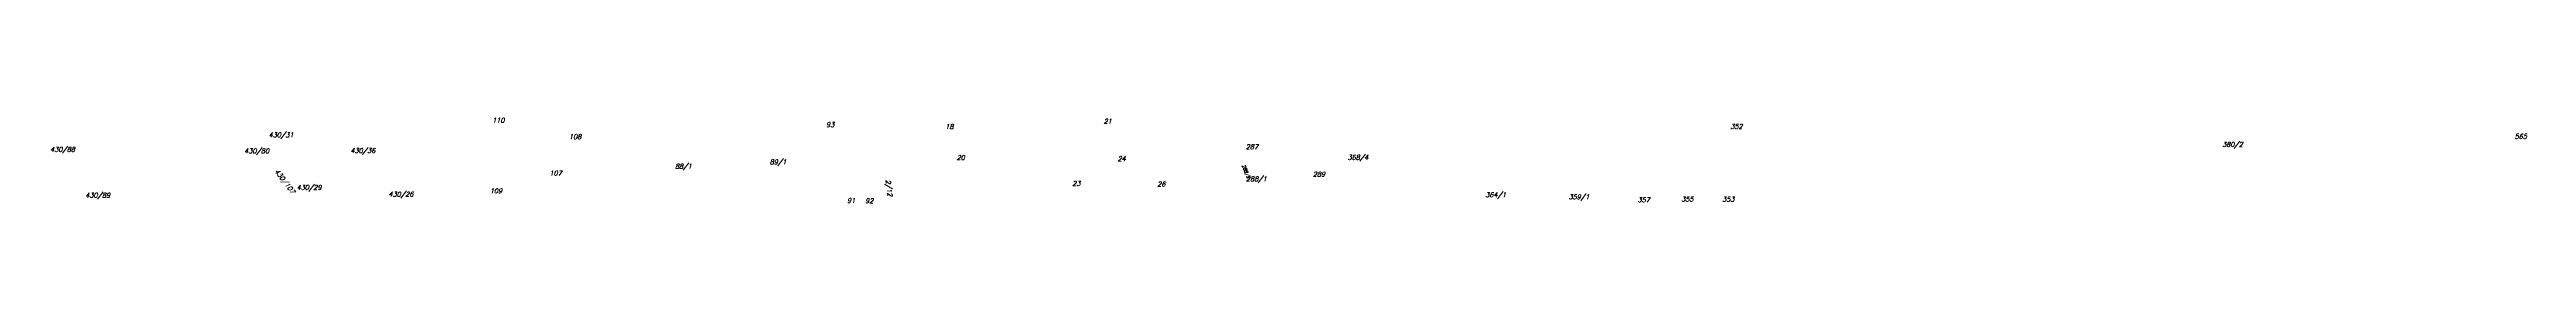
# Model space of a CAD drawing. Header units: millimetres. Extents: x -626413 to -622762, y -1174800 to -1172001.
# Drawn here: x -625353 to -624467, y -1173778 to -1173748 of the extents above; entities that cross this region are included whole.
import ezdxf
from ezdxf.enums import TextEntityAlignment as Align

# ---------------------------------------------------------------- set-up
doc = ezdxf.new("R2010")
doc.units = ezdxf.units.MM
doc.layers.add('Dobrinsko_parcelní čísla', color=7, linetype='Continuous', lineweight=0)
doc.styles.add('Style-ITALICS', font='ITALICS.shx')

msp = doc.modelspace()

# ---------------------------------------------------------------- texts
at = {"layer": 'Dobrinsko_parcelní čísla', "color": 7, "linetype": 'Continuous', "lineweight": 0, "style": 'Style-ITALICS'}
for s, p in [('110', (-625190.21, -1173749.3)), ('93', (-625072.3, -1173750.86)), ('21', (-624973.06, -1173749.65)), ('430/88', (-625343.75, -1173759.73)), ('430/80', (-625274.36, -1173760.27)), ('430/31', (-625265.62, -1173754.54)), ('430/36', (-625236.39, -1173760.18)), ('108', (-625162.75, -1173755.18)), ('18', (-625029.69, -1173751.55)), ('287', (-624920.78, -1173758.8)), ('352', (-624747.55, -1173751.48)), ('380/2', (-624568.65, -1173757.95)), ('565', (-624467.11, -1173755.06)), ('107', (-625169.74, -1173768.26)), ('88/1', (-625123.26, -1173765.78)), ('89/1', (-625089.42, -1173764.23)), ('20', (-625025.65, -1173762.67)), ('24', (-624968.09, -1173763.06)), ('289', (-624896.81, -1173768.65)), ('368/4', (-624881.34, -1173762.59)), ('430/89', (-625331.17, -1173776.17)), ('430/29', (-625255.61, -1173773.39)), ('430/26', (-625222.77, -1173775.81)), ('109', (-625191.06, -1173774.6)), ('23', (-624984.29, -1173771.95)), ('26', (-624953.87, -1173772.19)), ('288/1', (-624917.64, -1173770.33)), ('364/1', (-624832.11, -1173776)), ('359/1', (-624802.33, -1173776.75)), ('355', (-624765.1, -1173777.57)), ('353', (-624750.47, -1173777.61)), ('91', (-625064.81, -1173778.1)), ('92', (-625058.32, -1173778.14)), ('357', (-624780.73, -1173777.82))]:
    msp.add_text(s, height=1.7, dxfattribs=at).set_placement(p, align=Align.RIGHT)
for s, height, rotation, p in [('430/107', 1.7, 307, (-625266.28, -1173774.98)), ('288/2', 1.2, 292, (-624924.6, -1173769.45)), ('2/12', 1.7, 278, (-625053.1, -1173775.79))]:
    msp.add_text(s, height=height, rotation=rotation, dxfattribs=at).set_placement(p, align=Align.RIGHT)

doc.saveas('drawing.dxf')
